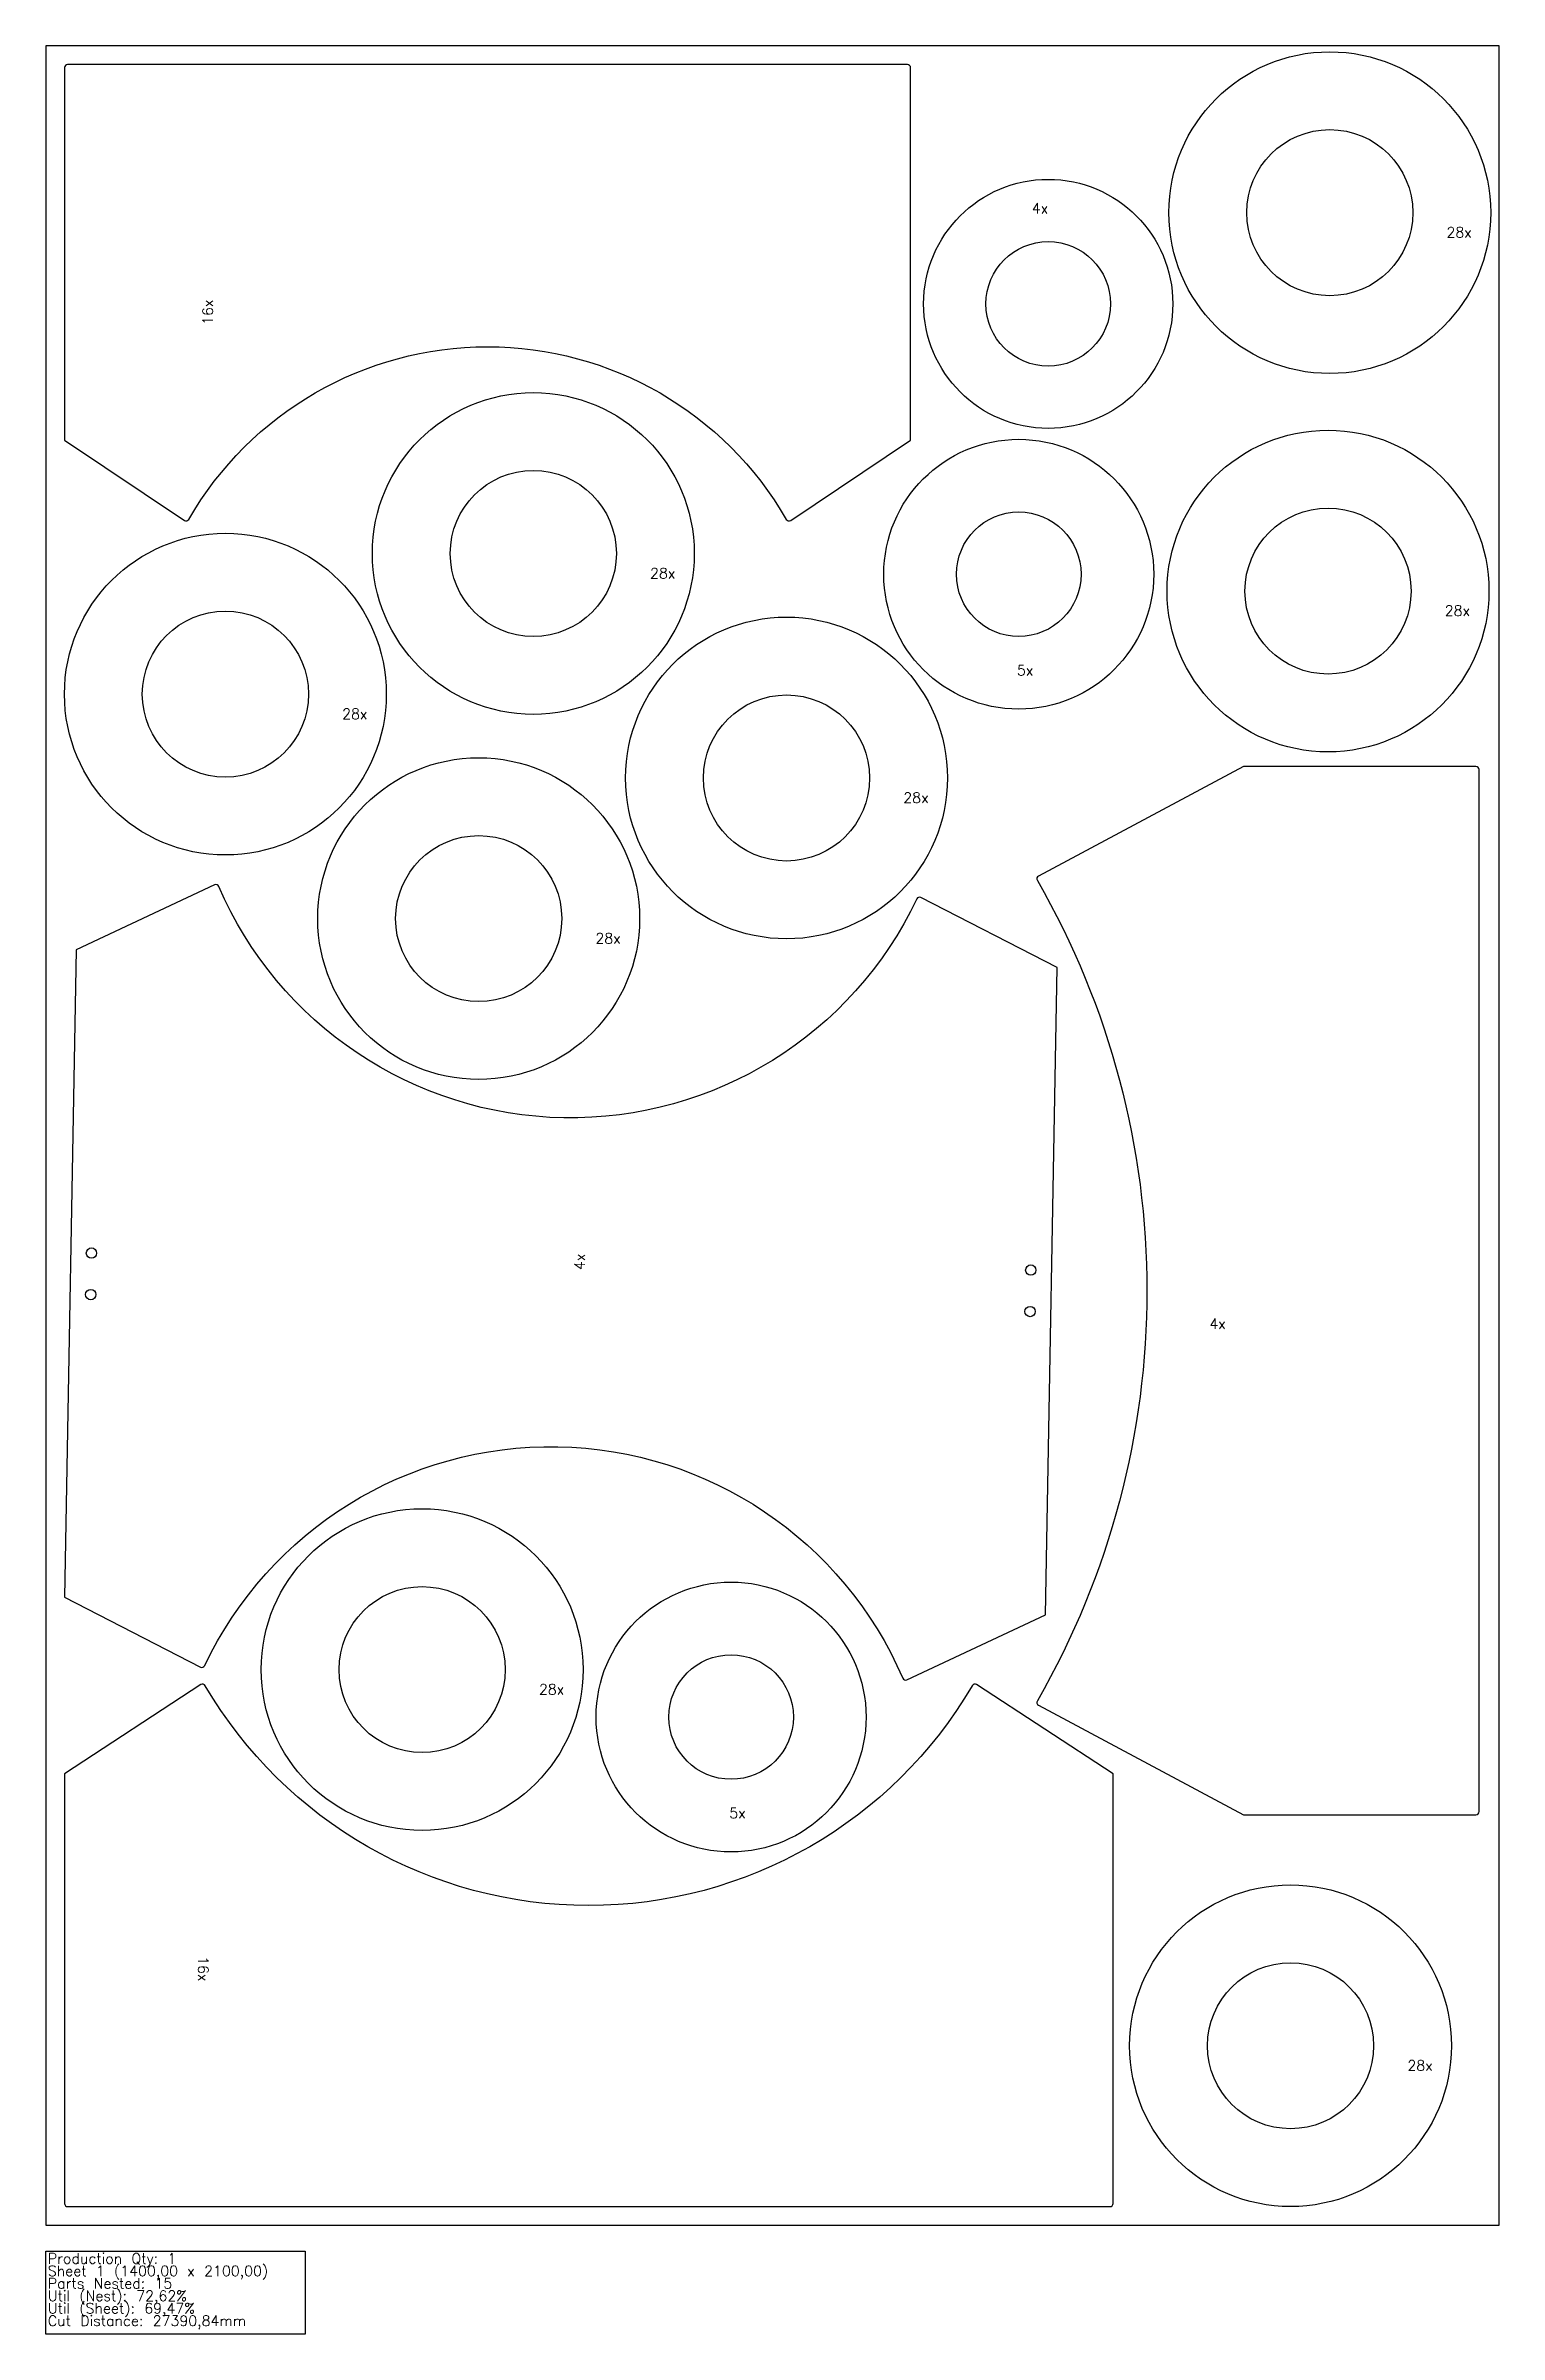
# Model space of a CAD drawing. Header units: millimetres. Extents: x 0 to 5740, y -8658 to -1197.
# Drawn here: x 2870 to 4270, y -8658 to -6453 of the extents above; entities that cross this region are included whole.
import ezdxf

# ---------------------------------------------------------------- set-up
doc = ezdxf.new("R2010")
doc.units = ezdxf.units.MM
for name, color, linetype in [('13672575', 7, 'Continuous'), ('13886225', 7, 'Continuous'), ('13940817', 7, 'Continuous'), ('7517448', 7, 'Continuous'), ('sheet', 24, 'Continuous'), ('Stats', 7, 'Continuous'), ('Texto', 7, 'Continuous')]:
    doc.layers.add(name, color=color, linetype=linetype)
doc.styles.get("Standard").update_dxf_attribs({"font": 'txt.shx'})

msp = doc.modelspace()

# ---------------------------------------------------------------- texts
at = {"layer": 'Stats', "color": 60}
for s, p in [('Sheet 1 (1400,00 x 2100,00)', (2872, -8601.8)), ('Production Qty: 1', (2872, -8589.8)), ('Parts Nested: 15', (2872, -8613.8)), ('Util (Nest): 72,62%', (2872, -8625.8)), ('Cut Distance: 27390,84mm', (2872, -8649.8)), ('Util (Sheet): 69,47%', (2872, -8637.8))]:
    msp.add_text(s, height=10, dxfattribs=at).set_placement(p)
at = {"layer": 'Texto', "color": 3, "char_height": 10, "width": 86.148, "attachment_point": 1}
for s, insert in [('{\\C1;4x}', (3819.8, -6604.3)), ('{\\C1;28x}', (4219.2, -6627.5)), ('{\\C1;28x}', (3452, -6956)), ('{\\C1;28x}', (4217.5, -6992.1)), ('{\\C1;5x}', (3805.5, -7049.5)), ('{\\C1;28x}', (3155.5, -7091.5)), ('{\\C1;28x}', (3696, -7172.3)), ('{\\C1;28x}', (3399.4, -7307.8)), ('{\\C1;4x}', (3990.8, -7679.1)), ('{\\C1;28x}', (3345, -8031.4)), ('{\\C1;5x}', (3528.4, -8150.6)), ('{\\C1;28x}', (4181.5, -8393.8))]:
    msp.add_mtext(s, dxfattribs=dict(at, insert=insert))
for s, insert, rotation in [('{\\C1;16x}', (3021, -6721.8), 90), ('{\\C1;4x}', (3379.1, -7632.4), 88.9708), ('{\\C1;16x}', (3026.7, -8293.5), 270)]:
    msp.add_mtext(s, dxfattribs=dict(at, insert=insert, rotation=rotation))

# ---------------------------------------------------------------- linework, layer by layer
at = {"color": 7}
for centre, radius in [((4106.8, -6613.6), 155), ((4106.8, -6613.6), 80), ((3835.6, -6701.5), 120), ((3835.6, -6701.5), 60), ((3339.6, -6942), 155), ((3807.2, -6962), 130), ((4105.1, -6978.2), 155), ((3339.6, -6942), 80), ((4105.1, -6978.2), 80), ((3043, -7077.5), 155), ((3807.2, -6962), 60), ((3043, -7077.5), 80), ((3583.5, -7158.3), 155), ((3583.5, -7158.3), 80), ((3287, -7293.8), 155), ((3287, -7293.8), 80), ((3232.5, -8017.4), 155), ((3232.5, -8017.4), 80), ((3530.1, -8063.1), 130), ((3530.1, -8063.1), 60), ((4069, -8379.8), 155), ((4069, -8379.8), 80)]:
    msp.add_circle(centre, radius, dxfattribs=at)
at = {"layer": '13672575', "color": 7}
msp.add_lwpolyline([(3587.5, -6910.1), (3703, -6832.8), (3703, -6473.8, 0.414214), (3700, -6470.8), (2891, -6470.8, 0.414214), (2888, -6473.8), (2888, -6832.8), (3003.5, -6910.1, 0.434137), (3007.8, -6909.1, -0.578139), (3583.2, -6909.1, 0.434137)], format="xyb", close=True, dxfattribs=at)
at = {"layer": '13886225', "color": 7}
msp.add_lwpolyline([(4247.6, -8157.2, 0.414214), (4250.6, -8154.2), (4250.6, -7150.2, 0.414214), (4247.6, -7147.2), (4023.6, -7147.2), (3826.2, -7252.8, 0.423194), (3825.1, -7257, -0.266995), (3825.1, -8047.5, 0.423194), (3826.2, -8051.7), (4023.6, -8157.2)], format="xyb", close=True, dxfattribs=at)
at = {"layer": '13940817', "color": 7}
msp.add_lwpolyline([(2888, -8117.8), (2888, -8531.8, 0.414214), (2891, -8534.8), (3895, -8534.8, 0.414214), (3898, -8531.8), (3898, -8117.8), (3766.6, -8031.9, 0.428811), (3762.4, -8032.9, -0.573509), (3023.6, -8032.9, 0.428811), (3019.4, -8031.9)], format="xyb", close=True, dxfattribs=at)
at = {"layer": '7517448', "color": 7}
msp.add_lwpolyline([(3832.9, -7964.7), (3844.1, -7340.8), (3713, -7273.5, 0.423629), (3709, -7274.8, -0.645355), (3036.6, -7262.8, 0.423629), (3032.6, -7261.2), (2899.2, -7323.8), (2888, -7947.7), (3019, -8015, 0.423629), (3023.1, -8013.6, -0.645355), (3695.5, -8025.7, 0.423629), (3699.5, -8027.2)], format="xyb", close=True, dxfattribs=at)
for centre in [(2914, -7616.1), (3818.8, -7632.4), (2913.3, -7656.1), (3818.1, -7672.4)]:
    msp.add_circle(centre, 5, dxfattribs=at)
at = {"layer": 'sheet', "color": 7}
msp.add_lwpolyline([(2870, -8552.8), (4270, -8552.8), (4270, -6452.8), (2870, -6452.8)], close=True, dxfattribs=at)
at = {"layer": 'Stats', "color": 151}
msp.add_lwpolyline([(2870, -8577.8), (3120, -8577.8), (3120, -8657.8), (2870, -8657.8), (2870, -8577.8)], close=True, dxfattribs=at)

msp.set_redraw_order([(e.dxf.handle, doc.entitydb.next_handle()) for e in msp.query("TEXT MTEXT ATTDEF DIMENSION ARC_DIMENSION")])  # texts and dimensions are drawn at this point

doc.saveas('drawing.dxf')
